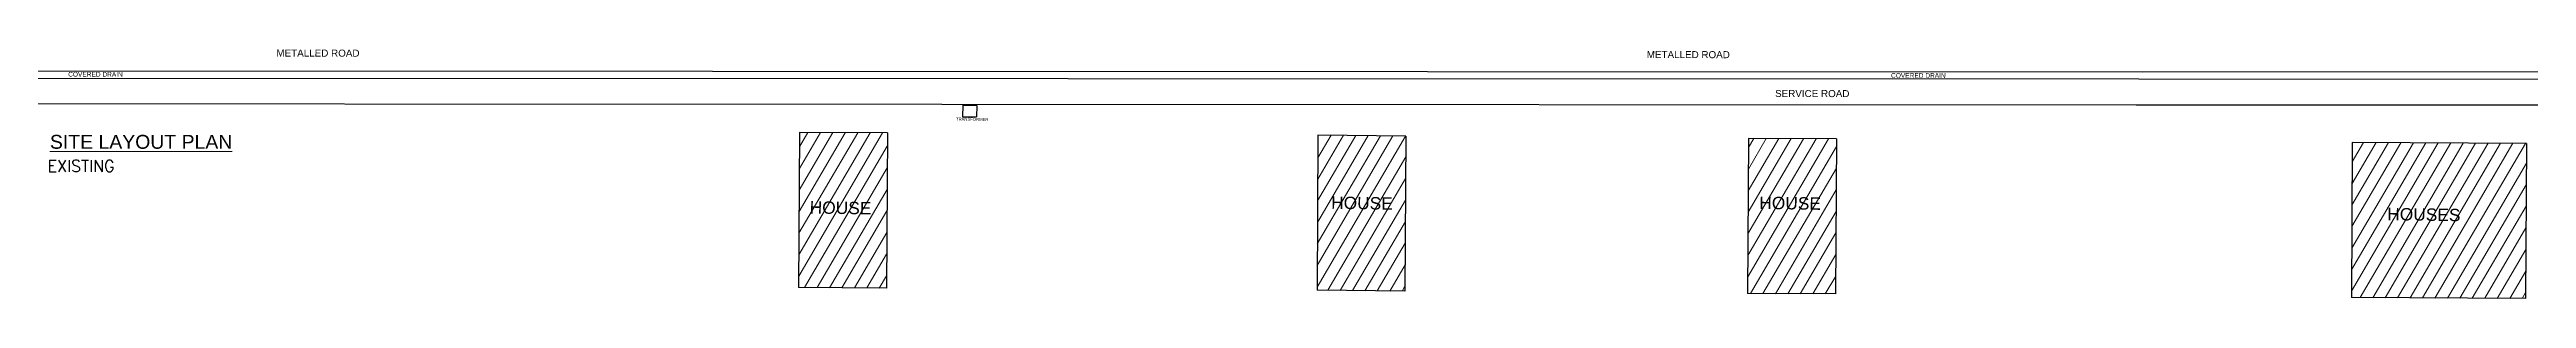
# Model space of a CAD drawing. Header units: inches. Extents: x -110725 to 51121, y 8404 to 44825.
# Drawn here: x -108475 to -91374, y 17748 to 19469 of the extents above; entities that cross this region are included whole.
import ezdxf

# ---------------------------------------------------------------- set-up
doc = ezdxf.new("R2010")
doc.units = ezdxf.units.IN
doc.header["$LTSCALE"] = 0.1
doc.header["$MEASUREMENT"] = 0
doc.layers.add('building', color=6, linetype='Continuous')
doc.layers.add('road', color=8, linetype='Continuous')
doc.layers.add('HATCH', color=5, linetype='Continuous', lineweight=5)
doc.layers.add('TEXT', color=3, linetype='Continuous', lineweight=0)
doc.styles.add('ROMAND', font='romand.shx')
doc.styles.add('ROMANS', font='arial.ttf', dxfattribs={"width": 0.8, "height": 15})
doc.styles.get("Standard").update_dxf_attribs({"font": 'arial.ttf'})
doc.styles.add('STYLE10', font='arial.ttf')
pattern_1 = [(59.691365, (-379106.47, -301062.32), (-64.281786, 37.57624), [])]

msp = doc.modelspace()

# ---------------------------------------------------------------- texts
at = {"layer": 'TEXT', "color": 7, "linetype": 'Continuous', "lineweight": 25}
for s, height, p in [('METALLED ROAD', 48.6116571, (-106908.30503, 19420.54868)), ('METALLED ROAD', 48.6116571, (-97447.28579, 19410.02259)), ('COVERED DRAIN', 32.4077714, (-108346.36121, 19281.96481)), ('SERVICE ROAD', 48.6116571, (-96561.32774, 19140.8859)), ('COVERED DRAIN', 32.4077714, (-95760.74244, 19273.92345))]:
    msp.add_text(s, height=height, rotation=359.886982453, dxfattribs=at).set_placement(p)
at = {"layer": 'TEXT', "color": 7, "linetype": 'Continuous', "lineweight": 25, "style": 'ROMANS'}
for s, height, p in [('TRANSFORMER', 20.7383228, (-102216.45037, 18977.99496)), ('HOUSE', 85.659272, (-103227.04383, 18335.66904)), ('HOUSE', 85.659272, (-99626.95257, 18368.16553)), ('HOUSE', 85.659272, (-96670.86433, 18367.2916)), ('HOUSES', 85.659272, (-92335.37772, 18289.55184))]:
    msp.add_text(s, height=height, rotation=359.098554097, dxfattribs=at).set_placement(p)
at = {"layer": 'TEXT'}
for s, height, style, p in [('%%USITE LAYOUT PLAN', 96, 'STYLE10', (-108472.15109, 18782.93678, 37.289)), ('EXISTING', 80.64, 'ROMAND', (-108488.60493, 18624.69649, 37.289))]:
    msp.add_text(s, height=height, dxfattribs=dict(at, style=style)).set_placement(p)

# ---------------------------------------------------------------- hatches: boundary and pattern name
at = {"layer": 'HATCH', "linetype": 'Continuous'}
h = msp.add_hatch(dxfattribs=at)
h.set_pattern_fill('ANSI31', color=8, scale=595.670875, angle=14.691365036, style=0)
h.set_pattern_definition(pattern_1)
h.paths.add_polyline_path([(-102696.67422, 17820.35182), (-102690.4309, 18892.54122), (-103296.56843, 18896.07074), (-103302.81175, 17823.88134)])
h.paths.add_polyline_path([(-103249.5725, 18312.40002), (-102779.76092, 18305.00778), (-102777.66914, 18437.95017), (-103247.48072, 18445.34242)], flags=24)
h = msp.add_hatch(dxfattribs=at)
h.set_pattern_fill('ANSI31', color=8, scale=595.670875, angle=14.691365036, style=0)
h.set_pattern_definition(pattern_1)
h.paths.add_polyline_path([(-99116.96465, 17798.11708), (-99110.72133, 18870.30648), (-99717.4856, 18878.10546), (-99723.72893, 17805.91606)])
h.paths.add_polyline_path([(-99649.48125, 18344.89651), (-99179.66966, 18337.50426), (-99177.57788, 18470.44666), (-99647.38946, 18477.83891)], flags=24)
h = msp.add_hatch(dxfattribs=at)
h.set_pattern_fill('ANSI31', color=8, scale=595.670875, angle=14.691365036, style=0)
h.set_pattern_definition(pattern_1)
h.paths.add_polyline_path([(-96143.53807, 17779.4962), (-96137.29475, 18851.68628), (-96744.60927, 18854.53772), (-96750.85259, 17782.34765)])
h.paths.add_polyline_path([(-96693.39301, 18344.02258), (-96223.58143, 18336.63033), (-96221.48964, 18469.57272), (-96691.30123, 18476.96497)], flags=24)
h = msp.add_hatch(dxfattribs=at)
h.set_pattern_fill('ANSI31', color=8, scale=595.670875, angle=14.691365036, style=0)
h.set_pattern_definition(pattern_1)
h.paths.add_polyline_path([(-91380.04908, 17748.02798), (-91373.80576, 18820.21731), (-92576.22158, 18826.78226), (-92582.4649, 17754.59293)])
h.paths.add_polyline_path([(-92357.9064, 18266.28282), (-91808.28848, 18257.63486), (-91806.1967, 18390.57725), (-92355.81462, 18399.22521)], flags=24)

# ---------------------------------------------------------------- linework, layer by layer
at = {"layer": 'building', "linetype": 'Continuous'}
for points, elevation in [([(-102168.23303, 19083.27442), (-102170.70658, 19003.92615)], 1.54874), ([(-102170.70658, 19003.92615), (-102074.93604, 19003.17189)], -0.47654), ([(-102170.70658, 19003.92615), (-102074.93604, 19003.17189)], -0.47654), ([(-102168.23303, 19083.27442), (-102072.4625, 19082.52016), (-102074.93604, 19003.17189)], -0.3574), ([(-103296.56843, 18896.07074), (-103302.81175, 17823.88134)], 1.66788), ([(-102690.4309, 18892.54122), (-103296.56843, 18896.07074)], 1.66788), ([(-102690.4309, 18892.54122), (-102696.67422, 17820.35182)], 1.66788), ([(-99717.4856, 18878.10546), (-99723.72893, 17805.91606)], 0.11913), ([(-99110.72133, 18870.30648), (-99717.4856, 18878.10546)], 0.11913), ([(-99110.72133, 18870.30648), (-99116.96465, 17798.11708)], 0.11913), ([(-96744.60927, 18854.53772), (-96750.85259, 17782.34833)], 0.23827), ([(-96137.29475, 18851.68628), (-96744.60927, 18854.53772)], 0.23827), ([(-96137.29475, 18851.68628), (-96143.53807, 17779.49688)], 0.23827), ([(-92576.22158, 18826.78226), (-92582.4649, 17754.59286)], 8.69679), ([(-91373.80576, 18820.21731), (-92576.22158, 18826.78226)], 25.97125), ([(-91373.80576, 18820.21731), (-91380.04908, 17748.02791)], 25.97125), ([(-102696.67422, 17820.35182), (-103302.81175, 17823.88134)], 1.66788), ([(-99116.96465, 17798.11708), (-99723.72893, 17805.91606)], 0.11913), ([(-96143.53807, 17779.4962), (-96750.85259, 17782.34765)], 0.23827), ([(-91380.04908, 17748.02798), (-92582.4649, 17754.59293)], 25.97125)]:
    msp.add_lwpolyline(points, dxfattribs=dict(at, elevation=elevation))
at = {"layer": 'road', "linetype": 'Continuous'}
for p, q in [((-110600.54991, 19271.13539), (-94049.04588, 19265.31596)), ((-94024.74122, 19313.07028), (-110598.58403, 19319.06772)), ((-94049.04588, 19265.31596), (-89643.64984, 19261.8051)), ((-89646.64228, 19313.94896), (-94024.74122, 19313.07028))]:
    msp.add_line(p, q, dxfattribs=at)
at = {"layer": 'road', "linetype": 'Continuous', "elevation": 5.48017}
msp.add_lwpolyline([(-89633.51184, 19085.14815), (-94068.31092, 19085.13033), (-110561.77238, 19092.66763)], dxfattribs=at)

msp.set_redraw_order([(e.dxf.handle, doc.entitydb.next_handle()) for e in msp.query("TEXT MTEXT ATTDEF DIMENSION ARC_DIMENSION")])  # texts and dimensions are drawn at this point

doc.saveas('drawing.dxf')
